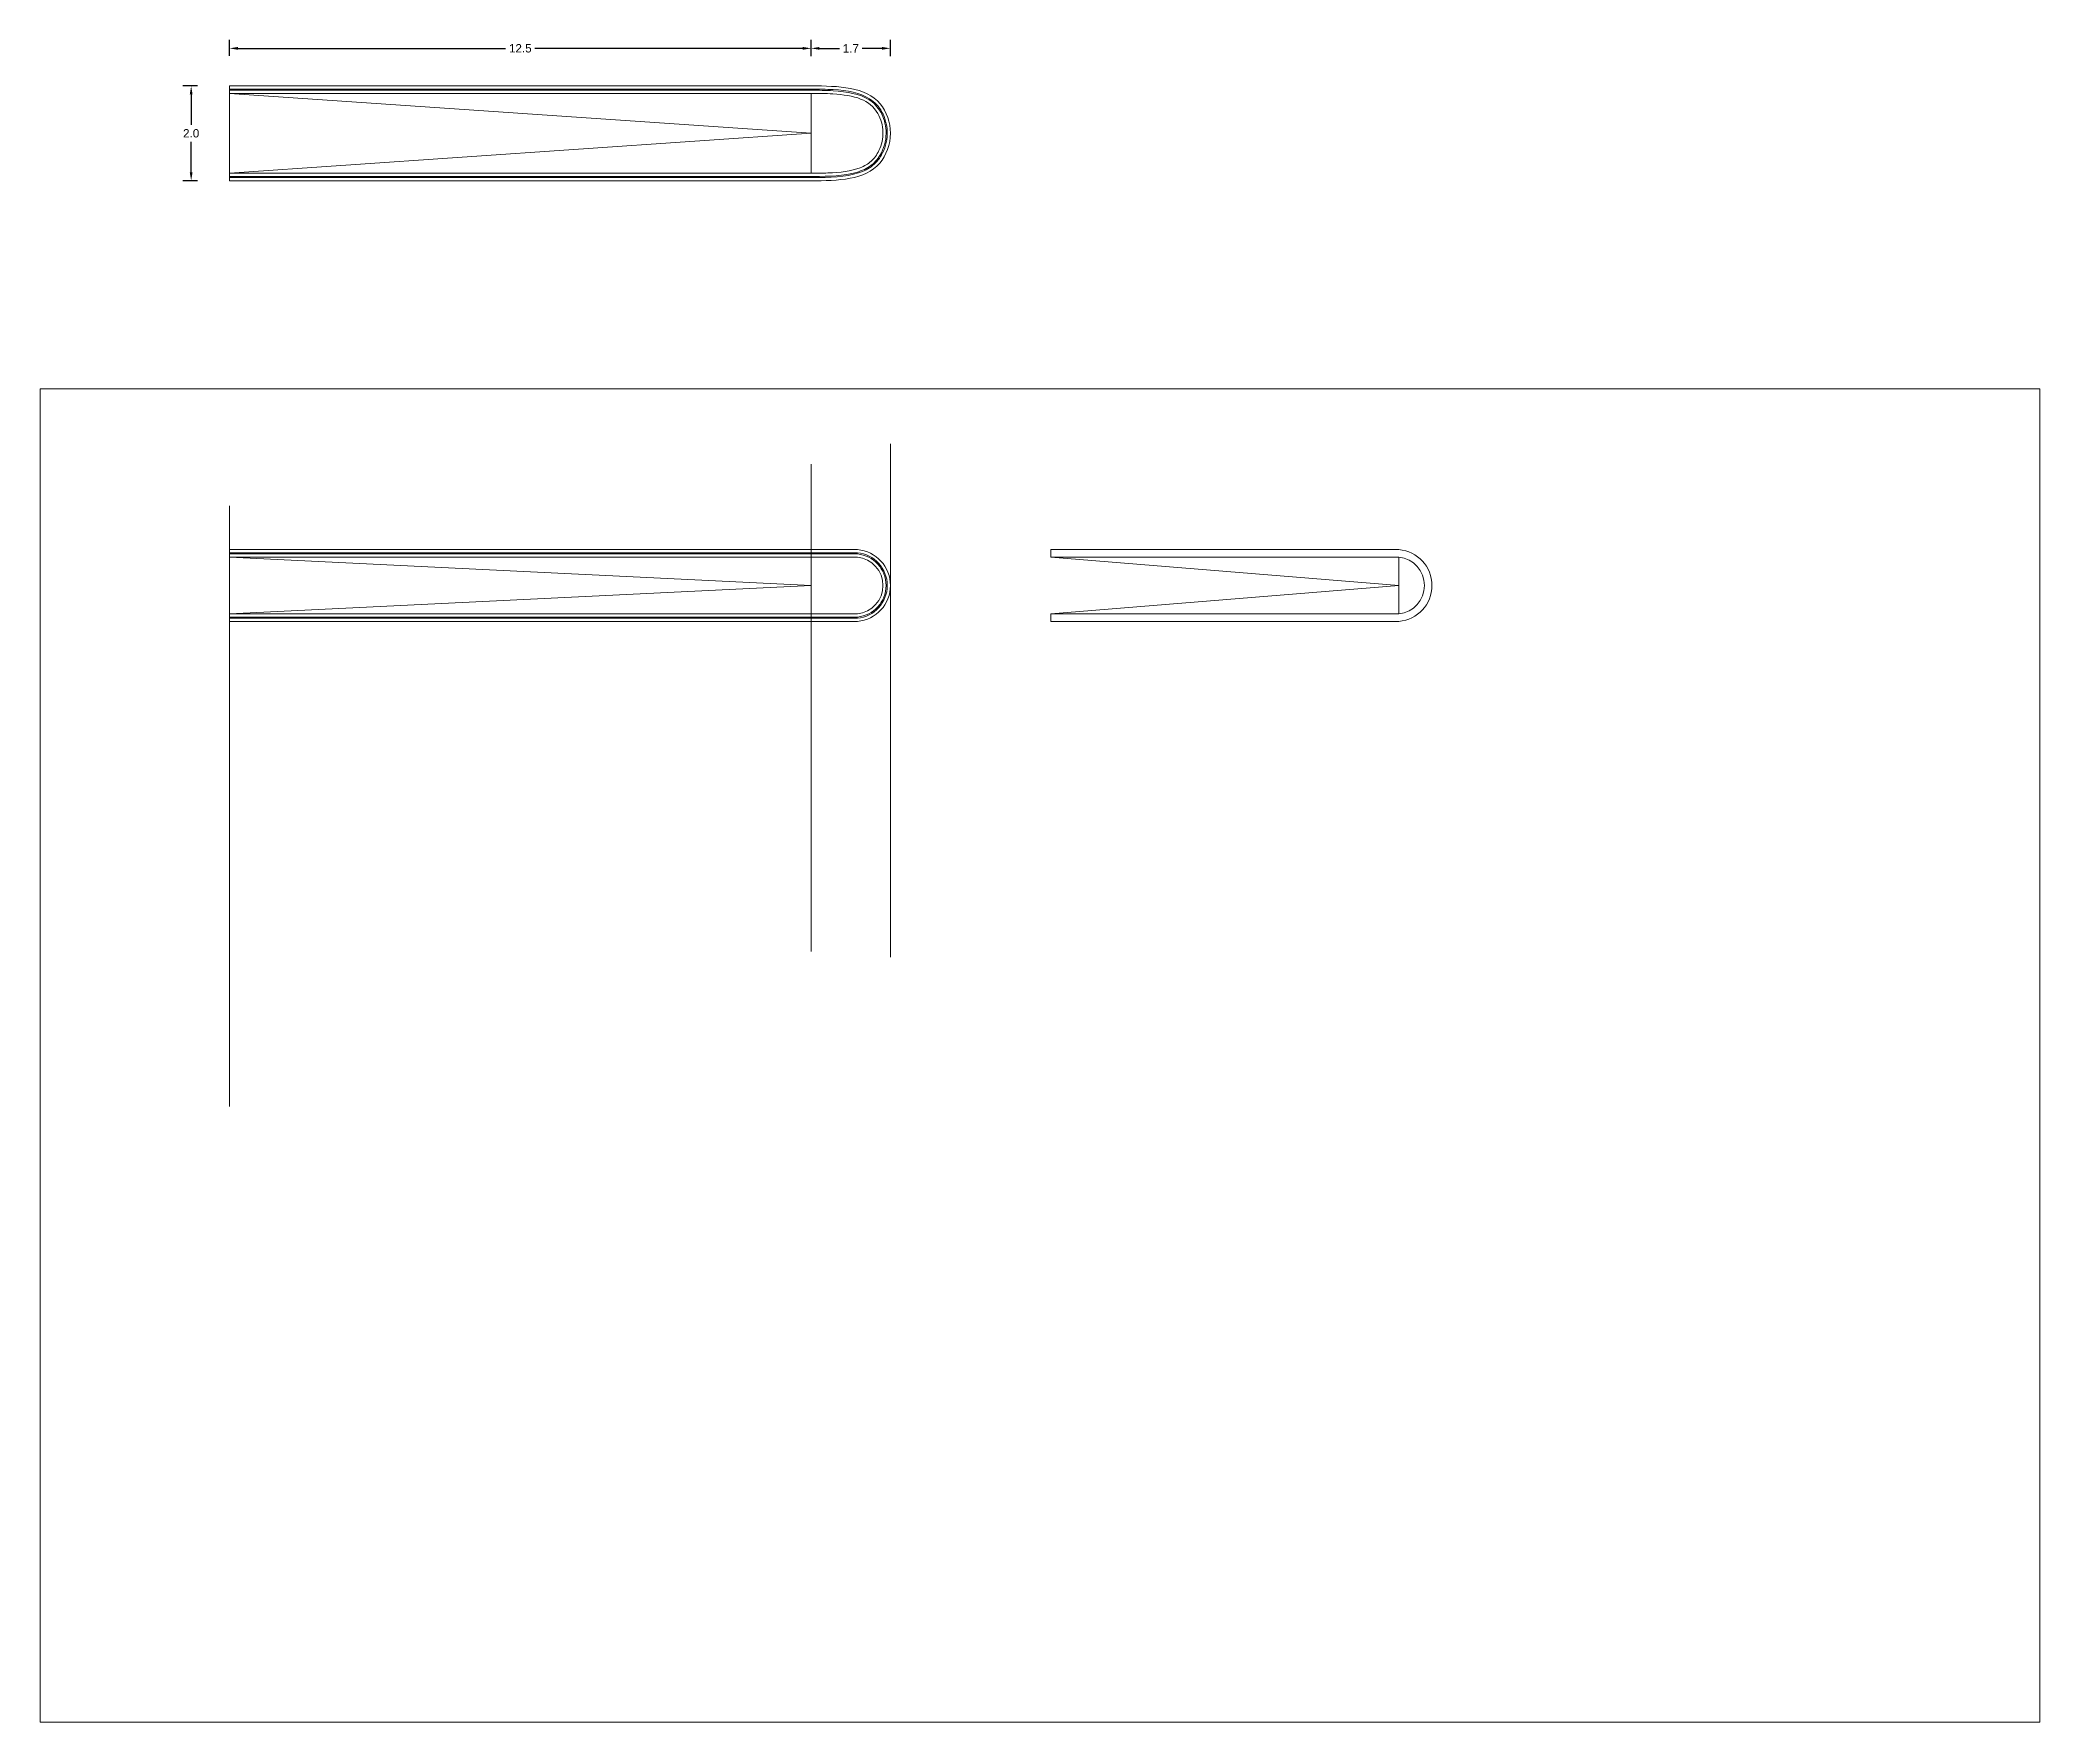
# Model space of a CAD drawing. Header units: metres. Extents: x -438 to -108, y 54494 to 54569.
# Drawn here: x -150.9 to -107.78, y 54526.92 to 54563.19 of the extents above; entities that cross this region are included whole.
import ezdxf

# ---------------------------------------------------------------- set-up
doc = ezdxf.new("R2010")
doc.units = ezdxf.units.M
doc.header["$MEASUREMENT"] = 0
doc.layers.add('text2', color=240, linetype='Continuous', lineweight=9)
doc.styles.get("Standard").update_dxf_attribs({"font": 'arial.ttf'})
doc.dimstyles.new('Copy of Standard', dxfattribs={"dimtxt": 0.18, "dimasz": 0.18, "dimexe": 0.18, "dimexo": 0.0625, "dimgap": 0.09, "dimtad": 0, "dimtih": 1, "dimtoh": 1, "dimdec": 1, "dimzin": 0, "dimdsep": 46, "dimtxsty": 'Standard', "dimcen": 0.09, "dimadec": 0, "dimazin": 0, "dimtfac": 1, "dimtdec": 1, "dimtofl": 0, "dimtmove": 0, "dimatfit": 3, "dimfxl": 1, "dimtolj": 1, "dimtzin": 0, "dimarcsym": 0})
picture_1 = doc.add_image_def('image7.jpg', size_in_pixel=(1536, 1024))

msp = doc.modelspace()

# ---------------------------------------------------------------- blocks, each defined once
blk = doc.blocks.new('*D77')
at = {"layer": 'Defpoints', "color": 0, "transparency": 16777216}
for p in [(-147.443, 54562.204), (-147.642, 54560.157), (-147.443, 54560.157)]:
    blk.add_point(p, dxfattribs=at)
at = {"layer": 'text2', "color": 0, "lineweight": -2, "transparency": 16777216}
for p, q in [((-147.505, 54562.204), (-147.822, 54562.204)), ((-147.642, 54562.024), (-147.642, 54561.362)), ((-147.642, 54560.337), (-147.642, 54560.999)), ((-147.505, 54560.157), (-147.822, 54560.157))]:
    blk.add_line(p, q, dxfattribs=at)
at = {"layer": 'text2', "color": 0, "transparency": 16777216}
for points in [[(-147.672, 54562.024), (-147.612, 54562.024), (-147.642, 54562.204)], [(-147.672, 54560.337), (-147.612, 54560.337), (-147.642, 54560.157)]]:
    blk.add_solid(points, dxfattribs=at)
at = {"layer": 'text2', "color": 0, "transparency": 16777216, "insert": (-147.642, 54561.18), "char_height": 0.18, "attachment_point": 5}
blk.add_mtext('\\A1;2.0', dxfattribs=at)
blk = doc.blocks.new('*D78')
at = {"layer": 'Defpoints', "color": 0, "transparency": 16777216}
for p in [(-134.276, 54563.013), (-146.815, 54562.785), (-134.276, 54562.785)]:
    blk.add_point(p, dxfattribs=at)
at = {"layer": 'text2', "color": 0, "lineweight": -2, "transparency": 16777216}
for p, q in [((-146.815, 54562.848), (-146.815, 54563.193)), ((-146.635, 54563.013), (-140.862, 54563.013)), ((-134.456, 54563.013), (-140.23, 54563.013)), ((-134.276, 54562.848), (-134.276, 54563.193))]:
    blk.add_line(p, q, dxfattribs=at)
at = {"layer": 'text2', "color": 0, "transparency": 16777216}
for points in [[(-146.635, 54563.043), (-146.635, 54562.983), (-146.815, 54563.013)], [(-134.456, 54563.043), (-134.456, 54562.983), (-134.276, 54563.013)]]:
    blk.add_solid(points, dxfattribs=at)
at = {"layer": 'text2', "color": 0, "transparency": 16777216, "insert": (-140.546, 54563.013), "char_height": 0.18, "attachment_point": 5}
blk.add_mtext('\\A1;12.5', dxfattribs=at)
blk = doc.blocks.new('*D79')
at = {"layer": 'Defpoints', "color": 0, "transparency": 16777216}
for p in [(-132.566, 54563.013), (-134.276, 54562.78), (-132.566, 54562.78)]:
    blk.add_point(p, dxfattribs=at)
at = {"layer": 'text2', "color": 0, "lineweight": -2, "transparency": 16777216}
for p, q in [((-134.276, 54562.843), (-134.276, 54563.193)), ((-134.096, 54563.013), (-133.666, 54563.013)), ((-132.746, 54563.013), (-133.175, 54563.013)), ((-132.566, 54562.843), (-132.566, 54563.193))]:
    blk.add_line(p, q, dxfattribs=at)
at = {"layer": 'text2', "color": 0, "transparency": 16777216}
for points in [[(-134.096, 54563.043), (-134.096, 54562.983), (-134.276, 54563.013)], [(-132.746, 54563.043), (-132.746, 54562.983), (-132.566, 54563.013)]]:
    blk.add_solid(points, dxfattribs=at)
at = {"layer": 'text2', "color": 0, "transparency": 16777216, "insert": (-133.421, 54563.013), "char_height": 0.18, "attachment_point": 5}
blk.add_mtext('\\A1;1.7', dxfattribs=at)

# ---------------------------------------------------------------- dimensions: what is measured, and where the dimension line sits
at = {"layer": 'text2'}
dim = msp.add_linear_dim(base=(-134.27571, 54563.01298), p1=(-146.81547, 54562.78523), p2=(-134.27571, 54562.78523), dimstyle='Copy of Standard', dxfattribs=at)
dim.commit()
dim.dimension.update_dxf_attribs({"geometry": '*D78', "text_midpoint": (-140.54559, 54563.01298)})
dim = msp.add_linear_dim(base=(-132.56596, 54563.01298), p1=(-134.27571, 54562.78034), p2=(-132.56596, 54562.78034), dimstyle='Copy of Standard', dxfattribs=at)
dim.commit()
dim.dimension.update_dxf_attribs({"geometry": '*D79', "text_midpoint": (-133.42084, 54563.01298), "dimtype": 160})
dim = msp.add_linear_dim(base=(-147.64212, 54560.15684), p1=(-147.44276, 54562.20415), p2=(-147.44276, 54560.15684), angle=90, dimstyle='Copy of Standard', dxfattribs=at)
dim.commit()
dim.dimension.update_dxf_attribs({"geometry": '*D77', "text_midpoint": (-147.64212, 54561.1805)})

# ---------------------------------------------------------------- linework, layer by layer
at = {"layer": 'text2'}
for points in [[(-146.81547, 54562.20415), (-134.27571, 54562.20415)], [(-146.81547, 54562.20415), (-146.81547, 54562.04253)], [(-146.81547, 54562.13584), (-134.27607, 54562.13584)], [(-146.81547, 54562.11084), (-134.2762, 54562.11084)], [(-146.81547, 54562.04253), (-134.27655, 54562.04253)], [(-146.81547, 54562.04253), (-134.27571, 54561.1805), (-146.81547, 54560.31846)], [(-146.81547, 54562.04253), (-146.81547, 54560.31846)], [(-134.27571, 54562.04253), (-134.27571, 54560.31846)], [(-146.81547, 54560.31846), (-134.27649, 54560.31846)], [(-146.81547, 54560.31846), (-146.81547, 54560.15684)], [(-146.81547, 54560.25015), (-134.27617, 54560.25015)], [(-146.81547, 54560.22515), (-134.27604, 54560.22515)], [(-146.81547, 54560.15684), (-134.27571, 54560.15684)], [(-132.56596, 54543.4154), (-132.56596, 54554.48823)], [(-134.27571, 54543.53993), (-134.27571, 54554.04521)], [(-146.81547, 54540.19554), (-146.81547, 54553.14978)], [(-146.81547, 54552.20415), (-133.27909, 54552.20415)], [(-146.81547, 54552.20415), (-146.81547, 54552.04253)], [(-146.81547, 54552.13584), (-133.27909, 54552.13584)], [(-129.10746, 54552.20415), (-121.60466, 54552.20415)], [(-129.10746, 54552.20415), (-129.10746, 54552.04253)], [(-146.81547, 54552.11084), (-133.27909, 54552.11084)], [(-146.81547, 54552.04253), (-133.27909, 54552.04253)], [(-146.81547, 54552.04253), (-134.27571, 54551.4305), (-146.81547, 54550.81846)], [(-134.27571, 54552.04253), (-134.27571, 54550.81846)], [(-129.10746, 54552.04253), (-121.60466, 54552.04253)], [(-129.10746, 54552.04253), (-121.60466, 54551.4305), (-129.10746, 54550.81846)], [(-121.60466, 54552.04253), (-121.60466, 54550.81846)], [(-146.81547, 54550.81846), (-133.27909, 54550.81846)], [(-146.81547, 54550.81846), (-146.81547, 54550.65684)], [(-146.81547, 54550.75015), (-133.27909, 54550.75015)], [(-146.81547, 54550.72515), (-133.27909, 54550.72515)], [(-146.81547, 54550.65684), (-133.27909, 54550.65684)], [(-129.10746, 54550.81846), (-121.60466, 54550.81846)], [(-129.10746, 54550.81846), (-129.10746, 54550.65684)], [(-129.10746, 54550.65684), (-121.60466, 54550.65684)]]:
    msp.add_lwpolyline(points, dxfattribs=at)
for centre, radius, start, end in [((-133.34219, 54551.4305), 0.77622, 274.662288, 85.337712), ((-133.34246, 54551.4305), 0.70818, 275.133356, 84.866644), ((-121.66775, 54551.4305), 0.77622, 274.662288, 85.337712), ((-133.34256, 54551.4305), 0.6833, 275.329499, 84.670501), ((-133.34293, 54551.4305), 0.61535, 275.955091, 84.044909), ((-121.6685, 54551.4305), 0.61535, 275.955091, 84.044909)]:
    msp.add_arc(centre, radius, start, end, dxfattribs=at)
for points, knots in [([(-134.2762, 54562.11084), (-134.11522, 54562.10917), (-133.95567, 54562.10746), (-133.49885, 54562.08018), (-133.22594, 54562.0307), (-132.92478, 54561.83891), (-132.84021, 54561.751), (-132.71155, 54561.51963), (-132.67, 54561.38094), (-132.65052, 54561.07542), (-132.68825, 54560.90509), (-132.81649, 54560.65078), (-132.89133, 54560.56039), (-133.07164, 54560.42371), (-133.17863, 54560.37438), (-133.56167, 54560.26266), (-133.88839, 54560.25408), (-134.24126, 54560.25049), (-134.2587, 54560.25032), (-134.27617, 54560.25015)], [0.00042182, 0.00042182, 0.00042182, 0.00042182, 0.42159349, 0.42159349, 1.26478047, 1.26478047, 1.70619401, 1.70619401, 2.14760754, 2.14760754, 2.67172863, 2.67172863, 3.0812435, 3.0812435, 3.49075837, 3.49075837, 4.37467809, 4.37467809, 4.42056586, 4.42056586, 4.42056586, 4.42056586]), ([(-134.27607, 54562.13584), (-134.11504, 54562.13417), (-133.95506, 54562.13247), (-133.49565, 54562.10504), (-133.21861, 54562.05567), (-132.90569, 54561.85639), (-132.81613, 54561.76208), (-132.68289, 54561.51638), (-132.64134, 54561.36999), (-132.62822, 54561.06127), (-132.6658, 54560.89637), (-132.78993, 54560.64619), (-132.86295, 54560.55457), (-133.03754, 54560.41484), (-133.14026, 54560.36375), (-133.53211, 54560.23711), (-133.88087, 54560.22907), (-134.24991, 54560.2254), (-134.26297, 54560.22528), (-134.27604, 54560.22515)], [0.00030881, 0.00030881, 0.00030881, 0.00030881, 0.42160062, 0.42160062, 1.26480187, 1.26480187, 1.71632533, 1.71632533, 2.16784879, 2.16784879, 2.66534229, 2.66534229, 3.05733394, 3.05733394, 3.44932559, 3.44932559, 4.38632521, 4.38632521, 4.42067099, 4.42067099, 4.42067099, 4.42067099]), ([(-134.27655, 54562.04253), (-134.1157, 54562.04086), (-133.95733, 54562.03913), (-133.58, 54562.0166), (-133.37299, 54561.98532), (-133.04472, 54561.85455), (-132.9242, 54561.75942), (-132.77341, 54561.49178), (-132.73266, 54561.35057), (-132.72341, 54561.0723), (-132.7556, 54560.92945), (-132.85786, 54560.71641), (-132.91451, 54560.64014), (-133.04812, 54560.52098), (-133.12709, 54560.47476), (-133.40758, 54560.36438), (-133.65094, 54560.3355), (-134.03307, 54560.32083), (-134.15403, 54560.31964), (-134.27649, 54560.31846)], [0.00073061, 0.00073061, 0.00073061, 0.00073061, 0.42157137, 0.42157137, 1.06123563, 1.06123563, 1.70089989, 1.70089989, 2.17663704, 2.17663704, 2.65237419, 2.65237419, 3.00988017, 3.00988017, 3.36738615, 3.36738615, 4.09839606, 4.09839606, 4.42027861, 4.42027861, 4.42027861, 4.42027861])]:
    msp.add_open_spline(points, degree=3, knots=knots, dxfattribs=at)
msp.add_spline([(-134.27571, 54562.20415), (-132.78488, 54561.81393), (-132.56596, 54561.1805), (-132.79744, 54560.53777), (-134.27571, 54560.15684)], degree=3, dxfattribs=at)

msp.set_redraw_order([(e.dxf.handle, doc.entitydb.next_handle()) for e in msp.query("TEXT MTEXT ATTDEF DIMENSION ARC_DIMENSION")])  # texts and dimensions are drawn at this point

# ---------------------------------------------------------------- pictures from other files: only their frames are drawn
image = msp.add_image(picture_1, insert=(-150.90107, 54526.9245), size_in_units=(43.11842, 28.74561), dxfattribs=dict(at, fade=67))
image.dxf.flags = 7

doc.saveas('drawing.dxf')
